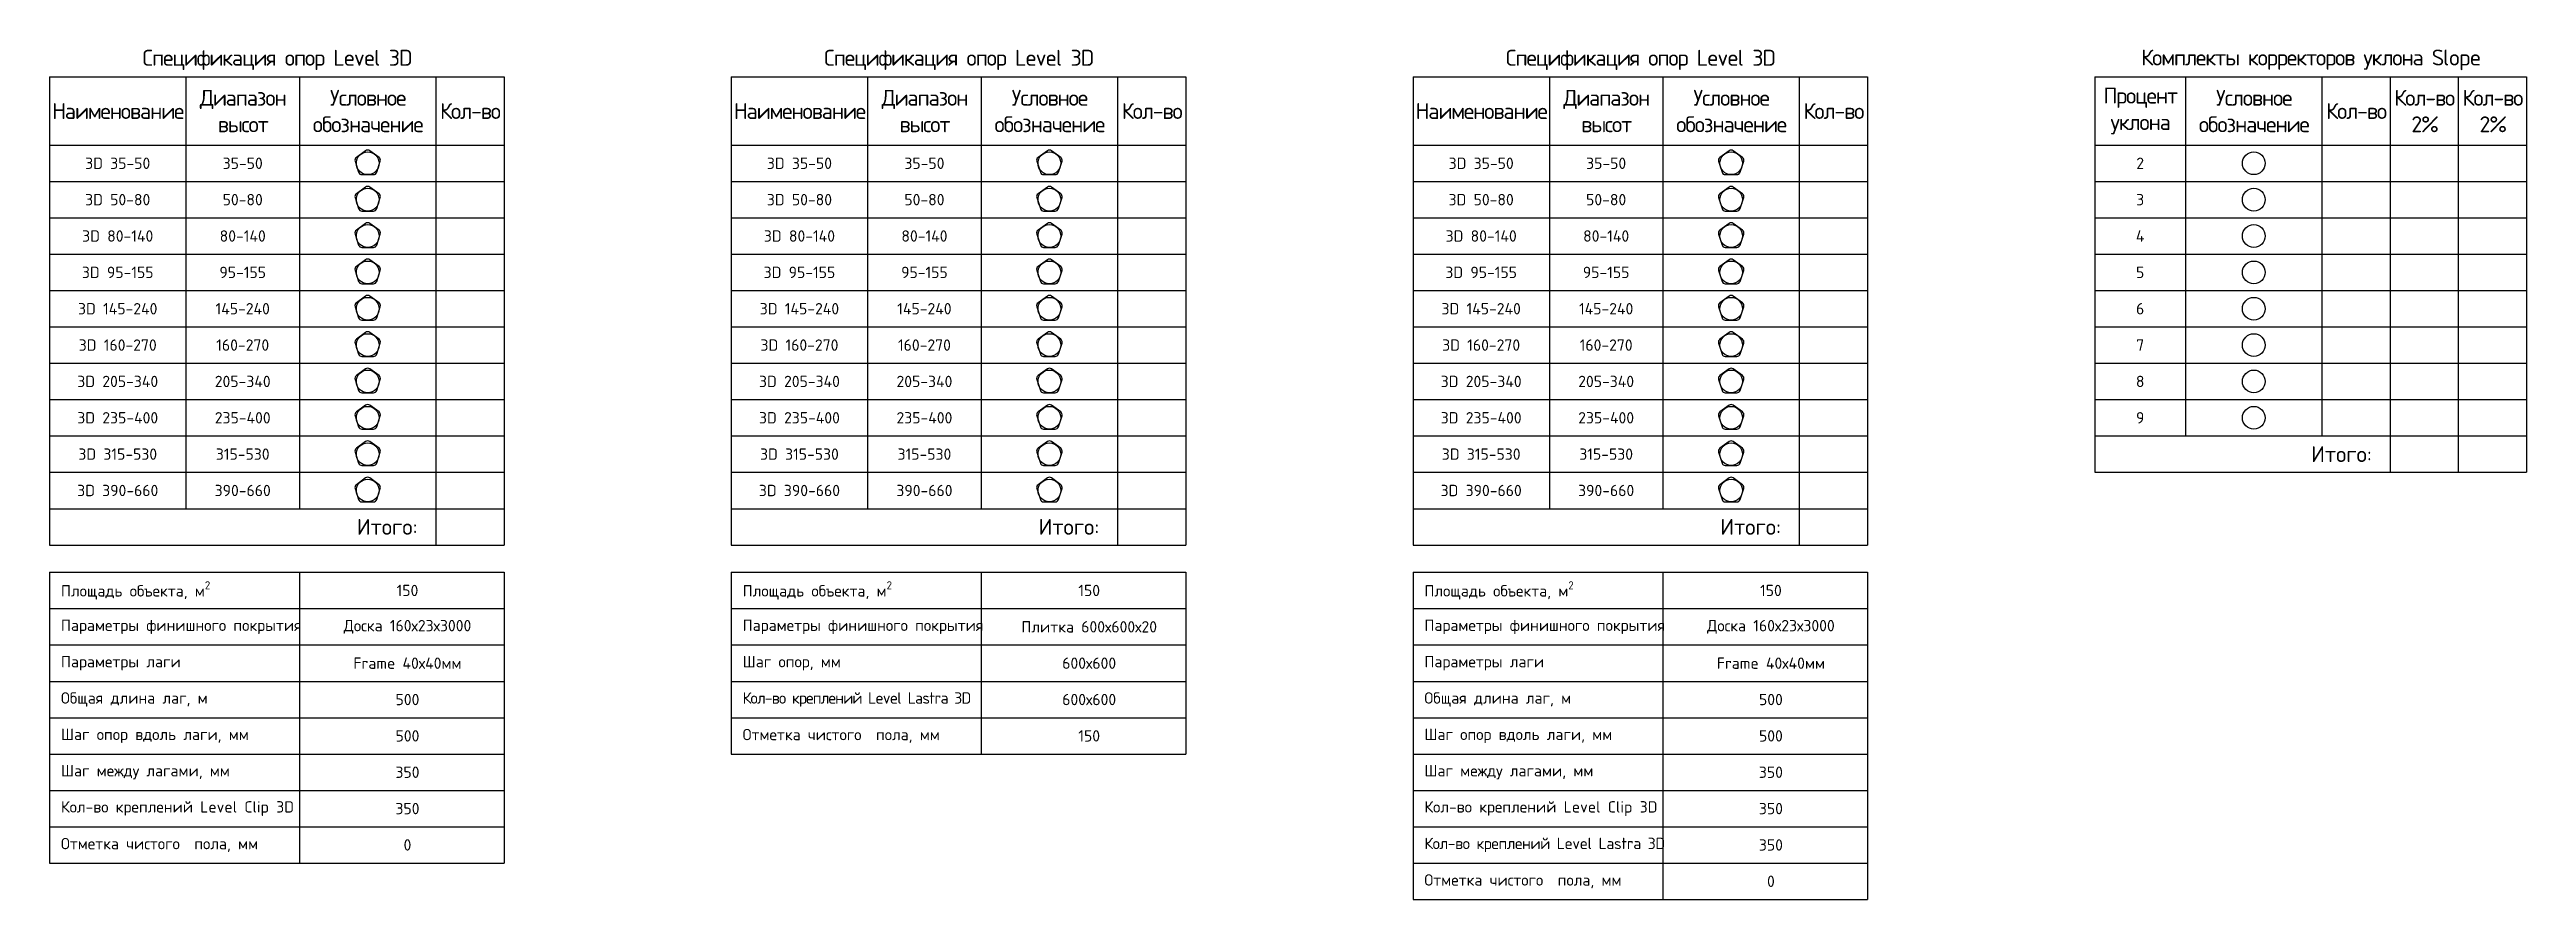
# Model space of a CAD drawing. Header units: millimetres. Extents: x -52550 to 91950, y -4784 to 16319.
# Drawn here: x 37450 to 91950, y -2384 to 16319 of the extents above; entities that cross this region are included whole.
import ezdxf

# ---------------------------------------------------------------- set-up
doc = ezdxf.new("R2010")
doc.units = ezdxf.units.MM
doc.styles.add('isocpeur', font='isocpeur.TTF')

msp = doc.modelspace()

# ---------------------------------------------------------------- texts
at = {"ltscale": 30, "attachment_point": 5, "style": 'isocpeur'}
for s, insert, char_height, width in [('\\pxqc;{\\T0.9;Спецификация опор Level 3D}', (42450, 16091), 350, 10000), ('\\pxqc;{\\T0.9;Спецификация опор Level 3D}', (57450, 16091), 350, 10000), ('\\pxqc;{\\T0.9;Спецификация опор Level 3D}', (72450, 16091), 350, 10000), ('\\pxqc;{\\T0.9;Комплекты корректоров уклона Slope}', (87200, 16091), 350, 9500), ('\\pxqc;{\\T0.9;Диапазон высот}', (41700, 14966), 350, 2500), ('\\pxqc;{\\T0.9;Условное обозначение}', (44450, 14966), 350, 3000), ('\\pxqc;{\\T0.9;Диапазон высот}', (56700, 14966), 350, 2500), ('\\pxqc;{\\T0.9;Условное обозначение}', (59450, 14966), 350, 3000), ('\\pxqc;{\\T0.9;Диапазон высот}', (71700, 14966), 350, 2500), ('\\pxqc;{\\T0.9;Условное обозначение}', (74450, 14966), 350, 3000), ('\\pxqc;{\\T0.9;Процент уклона}', (83450, 14966), 350, 2000), ('\\pxqc;{\\T0.9;Условное обозначение}', (85950, 14966), 350, 3000), ('\\pxqc;{\\T0.9;Кол-во 2%}', (89700, 14966), 350, 1500), ('\\pxqc;{\\T0.9;Кол-во 2%}', (91200, 14966), 350, 1500), ('\\pxqc;{\\T0.9;Наименование}', (38950, 14966), 350, 3000), ('\\pxqc;{\\T0.9;Кол-во}', (46700, 14966), 350, 1500), ('\\pxqc;{\\T0.9;Наименование}', (53950, 14966), 350, 3000), ('\\pxqc;{\\T0.9;Кол-во}', (61700, 14966), 350, 1500), ('\\pxqc;{\\T0.9;Наименование}', (68950, 14966), 350, 3000), ('\\pxqc;{\\T0.9;Кол-во}', (76700, 14966), 350, 1500), ('\\pxqc;{\\T0.9;Кол-во}', (88200, 14966), 350, 1500), ('\\pxqc;3D 35-50', (38950, 13816), 250, 3000), ('\\pxqc;35-50', (41700, 13816), 250, 2500), ('\\pxqc;3D 35-50', (53950, 13816), 250, 3000), ('\\pxqc;35-50', (56700, 13816), 250, 2500), ('\\pxqc;3D 35-50', (68950, 13816), 250, 3000), ('\\pxqc;35-50', (71700, 13816), 250, 2500), ('\\pxqc;2', (83450, 13816), 250, 2000), ('\\pxqc;3D 50-80', (38950, 13016), 250, 3000), ('\\pxqc;50-80', (41700, 13016), 250, 2500), ('\\pxqc;3D 50-80', (53950, 13016), 250, 3000), ('\\pxqc;50-80', (56700, 13016), 250, 2500), ('\\pxqc;3D 50-80', (68950, 13016), 250, 3000), ('\\pxqc;50-80', (71700, 13016), 250, 2500), ('\\pxqc;3', (83450, 13016), 250, 2000), ('\\pxqc;3D 80-140', (38950, 12216), 250, 3000), ('\\pxqc;80-140', (41700, 12216), 250, 2500), ('\\pxqc;3D 80-140', (53950, 12216), 250, 3000), ('\\pxqc;80-140', (56700, 12216), 250, 2500), ('\\pxqc;3D 80-140', (68950, 12216), 250, 3000), ('\\pxqc;80-140', (71700, 12216), 250, 2500), ('\\pxqc;4', (83450, 12216), 250, 2000), ('\\pxqc;3D 95-155', (38950, 11416), 250, 3000), ('\\pxqc;95-155', (41700, 11416), 250, 2500), ('\\pxqc;3D 95-155', (53950, 11416), 250, 3000), ('\\pxqc;95-155', (56700, 11416), 250, 2500), ('\\pxqc;3D 95-155', (68950, 11416), 250, 3000), ('\\pxqc;95-155', (71700, 11416), 250, 2500), ('\\pxqc;5', (83450, 11416), 250, 2000), ('\\pxqc;3D 145-240', (38950, 10616), 250, 3000), ('\\pxqc;145-240', (41700, 10616), 250, 2500), ('\\pxqc;3D 145-240', (53950, 10616), 250, 3000), ('\\pxqc;145-240', (56700, 10616), 250, 2500), ('\\pxqc;3D 145-240', (68950, 10616), 250, 3000), ('\\pxqc;145-240', (71700, 10616), 250, 2500), ('\\pxqc;6', (83450, 10616), 250, 2000), ('\\pxqc;3D 160-270', (38950, 9816), 250, 3000), ('\\pxqc;160-270', (41700, 9816), 250, 2500), ('\\pxqc;3D 160-270', (53950, 9816), 250, 3000), ('\\pxqc;160-270', (56700, 9816), 250, 2500), ('\\pxqc;3D 160-270', (68950, 9816), 250, 3000), ('\\pxqc;160-270', (71700, 9816), 250, 2500), ('\\pxqc;7', (83450, 9816), 250, 2000), ('\\pxqc;3D 205-340', (38950, 9016), 250, 3000), ('\\pxqc;205-340', (41700, 9016), 250, 2500), ('\\pxqc;3D 205-340', (53950, 9016), 250, 3000), ('\\pxqc;205-340', (56700, 9016), 250, 2500), ('\\pxqc;3D 205-340', (68950, 9016), 250, 3000), ('\\pxqc;205-340', (71700, 9016), 250, 2500), ('\\pxqc;8', (83450, 9016), 250, 2000), ('\\pxqc;3D 235-400', (38950, 8216), 250, 3000), ('\\pxqc;235-400', (41700, 8216), 250, 2500), ('\\pxqc;3D 235-400', (53950, 8216), 250, 3000), ('\\pxqc;235-400', (56700, 8216), 250, 2500), ('\\pxqc;3D 235-400', (68950, 8216), 250, 3000), ('\\pxqc;235-400', (71700, 8216), 250, 2500), ('\\pxqc;9', (83450, 8216), 250, 2000), ('\\pxqc;3D 315-530', (38950, 7416), 250, 3000), ('\\pxqc;315-530', (41700, 7416), 250, 2500), ('\\pxqc;3D 315-530', (53950, 7416), 250, 3000), ('\\pxqc;315-530', (56700, 7416), 250, 2500), ('\\pxqc;3D 315-530', (68950, 7416), 250, 3000), ('\\pxqc;315-530', (71700, 7416), 250, 2500), ('\\pxr1.14286,qr;Итого:', (88200, 7416), 350, 1500), ('\\pxqc;3D 390-660', (38950, 6616), 250, 3000), ('\\pxqc;390-660', (41700, 6616), 250, 2500), ('\\pxqc;3D 390-660', (53950, 6616), 250, 3000), ('\\pxqc;390-660', (56700, 6616), 250, 2500), ('\\pxqc;3D 390-660', (68950, 6616), 250, 3000), ('\\pxqc;390-660', (71700, 6616), 250, 2500), ('\\pxr1.14286,qr;Итого:', (44450, 5816), 350, 3000), ('\\pxr1.14286,qr;Итого:', (59450, 5816), 350, 3000), ('\\pxr1.14286,qr;Итого:', (74450, 5816), 350, 3000), ('\\A1;\\pxl1,ql;Площадь объекта, м{\\H0.7x;\\S2^ ;}', (40200, 4416), 250, 5500), ('\\pxl1,qc;150', (45200, 4416), 250, 4500), ('\\A1;\\pxl1,ql;Площадь объекта, м{\\H0.7x;\\S2^ ;}', (55200, 4416), 250, 5500), ('\\pxl1,qc;150', (60200, 4416), 250, 4500), ('\\A1;\\pxl1,ql;Площадь объекта, м{\\H0.7x;\\S2^ ;}', (70200, 4416), 250, 5500), ('\\pxl1,qc;150', (75200, 4416), 250, 4500), ('\\pxl1,ql;Параметры финишного покрытия', (40200, 3616), 250, 5500), ('\\pxl1,qc;Доска 160х23х3000', (45200, 3616), 250, 4500), ('\\pxl1,ql;Параметры финишного покрытия', (55200, 3616), 250, 5500), ('\\pxl1,qc;Плитка 600х600х20', (60200, 3616), 250, 4500), ('\\pxl1,ql;Параметры финишного покрытия', (70200, 3616), 250, 5500), ('\\pxl1,qc;Доска 160х23х3000', (75200, 3616), 250, 4500), ('\\pxi1,ql;Параметры лаги', (40200, 2816), 250, 5500), ('\\pxl1,qc;Frame 40х40мм', (45200, 2816), 250, 4500), ('\\pxi1,ql;Шаг опор, мм', (55200, 2816), 250, 5500), ('\\pxl1,qc;600х600', (60200, 2816), 250, 4500), ('\\pxi1,ql;Параметры лаги', (70200, 2816), 250, 5500), ('\\pxl1,qc;Frame 40х40мм', (75200, 2816), 250, 4500), ('\\pxi1,ql;Общая длина лаг, м', (40200, 2016), 250, 5500), ('\\pxl1,qc;500', (45200, 2016), 250, 4500), ('\\pxi1,ql;{\\T0.9;Кол-во креплений Level Lastra 3D}', (55200, 2016), 250, 5500), ('\\pxl1,qc;600х600', (60200, 2016), 250, 4500), ('\\pxi1,ql;Общая длина лаг, м', (70200, 2016), 250, 5500), ('\\pxl1,qc;500', (75200, 2016), 250, 4500), ('\\pxi1,ql;Шаг опор вдоль лаги, мм', (40200, 1216), 250, 5500), ('\\pxl1,qc;500', (45200, 1216), 250, 4500), ('\\pxi1,ql;Отметка чистого  пола, мм', (55200, 1216), 250, 5500), ('\\pxl1,qc;150', (60200, 1216), 250, 4500), ('\\pxi1,ql;Шаг опор вдоль лаги, мм', (70200, 1216), 250, 5500), ('\\pxl1,qc;500', (75200, 1216), 250, 4500), ('\\pxi1,ql;Шаг между лагами, мм', (40200, 416), 250, 5500), ('\\pxi1,ql;Шаг между лагами, мм', (70200, 416), 250, 5500), ('\\pxl1,qc;350', (45200, 416), 250, 4500), ('\\pxl1,qc;350', (75200, 416), 250, 4500), ('\\pxi1,ql;Кол-во креплений Level Clip 3D', (40200, -384), 250, 5500), ('\\pxl1,qc;350', (45200, -384), 250, 4500), ('\\pxi1,ql;Кол-во креплений Level Clip 3D', (70200, -384), 250, 5500), ('\\pxl1,qc;350', (75200, -384), 250, 4500), ('\\pxi1,ql;Отметка чистого  пола, мм', (40200, -1184), 250, 5500), ('\\pxl1,qc;0', (45200, -1184), 250, 4500), ('\\pxi1,ql;{\\T0.95;Кол-во креплений Level Lastra 3D}', (70200, -1184), 250, 5500), ('\\pxl1,qc;350', (75200, -1184), 250, 4500), ('\\pxi1,ql;Отметка чистого  пола, мм', (70200, -1984), 250, 5500), ('\\pxl1,qc;0', (75200, -1984), 250, 4500)]:
    msp.add_mtext(s, dxfattribs=dict(at, insert=insert, char_height=char_height, width=width))

# ---------------------------------------------------------------- linework, layer by layer
for p, q in [((37450, 15716), (37450, 14216)), ((37450, 15716), (47450, 15716)), ((40450, 15716), (40450, 14216)), ((42950, 15716), (42950, 14216)), ((45950, 15716), (45950, 14216)), ((47450, 15716), (47450, 14216)), ((52450, 15716), (52450, 14216)), ((52450, 15716), (62450, 15716)), ((55450, 15716), (55450, 14216)), ((57950, 15716), (57950, 14216)), ((60950, 15716), (60950, 14216)), ((62450, 15716), (62450, 14216)), ((67450, 15716), (67450, 14216)), ((67450, 15716), (77450, 15716)), ((70450, 15716), (70450, 14216)), ((72950, 15716), (72950, 14216)), ((75950, 15716), (75950, 14216)), ((77450, 15716), (77450, 14216)), ((82450, 15716), (82450, 14216)), ((82450, 15716), (91950, 15716)), ((84450, 15716), (84450, 14216)), ((87450, 15716), (87450, 14216)), ((88950, 15716), (88950, 14216)), ((90450, 15716), (90450, 14216)), ((91950, 15716), (91950, 14216)), ((37450, 14216), (47450, 14216)), ((37450, 14216), (37450, 5416)), ((40450, 14216), (40450, 6216)), ((42950, 14216), (42950, 6216)), ((45950, 14216), (45950, 5416)), ((47450, 14216), (47450, 5416)), ((52450, 14216), (62450, 14216)), ((52450, 14216), (52450, 5416)), ((55450, 14216), (55450, 6216)), ((57950, 14216), (57950, 6216)), ((60950, 14216), (60950, 5416)), ((62450, 14216), (62450, 5416)), ((67450, 14216), (77450, 14216)), ((67450, 14216), (67450, 5416)), ((70450, 14216), (70450, 6216)), ((72950, 14216), (72950, 6216)), ((75950, 14216), (75950, 5416)), ((77450, 14216), (77450, 5416)), ((82450, 14216), (91950, 14216)), ((82450, 14216), (82450, 7016)), ((84450, 14216), (84450, 7816)), ((87450, 14216), (87450, 7816)), ((88950, 14216), (88950, 7016)), ((90450, 14216), (90450, 7016)), ((91950, 14216), (91950, 7016)), ((37450, 13416), (47450, 13416)), ((52450, 13416), (62450, 13416)), ((67450, 13416), (77450, 13416)), ((82450, 13416), (91950, 13416)), ((37450, 12616), (47450, 12616)), ((52450, 12616), (62450, 12616)), ((67450, 12616), (77450, 12616)), ((82450, 12616), (91950, 12616)), ((37450, 11816), (47450, 11816)), ((52450, 11816), (62450, 11816)), ((67450, 11816), (77450, 11816)), ((82450, 11816), (91950, 11816)), ((37450, 11016), (47450, 11016)), ((52450, 11016), (62450, 11016)), ((67450, 11016), (77450, 11016)), ((82450, 11016), (91950, 11016)), ((37450, 10216), (47450, 10216)), ((52450, 10216), (62450, 10216)), ((67450, 10216), (77450, 10216)), ((82450, 10216), (91950, 10216)), ((37450, 9416), (47450, 9416)), ((52450, 9416), (62450, 9416)), ((67450, 9416), (77450, 9416)), ((82450, 9416), (91950, 9416)), ((37450, 8616), (47450, 8616)), ((52450, 8616), (62450, 8616)), ((67450, 8616), (77450, 8616)), ((82450, 8616), (91950, 8616)), ((37450, 7816), (47450, 7816)), ((52450, 7816), (62450, 7816)), ((67450, 7816), (77450, 7816)), ((82450, 7816), (91950, 7816)), ((37450, 7016), (47450, 7016)), ((52450, 7016), (62450, 7016)), ((67450, 7016), (77450, 7016)), ((82450, 7016), (91950, 7016)), ((37450, 6216), (47450, 6216)), ((52450, 6216), (62450, 6216)), ((67450, 6216), (77450, 6216)), ((37450, 5416), (47450, 5416)), ((52450, 5416), (62450, 5416)), ((67450, 5416), (77450, 5416)), ((37450, 4816), (37450, -1584)), ((37450, 4816), (47450, 4816)), ((42950, 4816), (42950, -1584)), ((47450, 4816), (47450, -1584)), ((52450, 4816), (52450, 816)), ((52450, 4816), (62450, 4816)), ((57950, 4816), (57950, 816)), ((62450, 4816), (62450, 816)), ((67450, 4816), (67450, -2384)), ((67450, 4816), (77450, 4816)), ((72950, 4816), (72950, -2384)), ((77450, 4816), (77450, -2384)), ((37450, 4016), (47450, 4016)), ((52450, 4016), (62450, 4016)), ((67450, 4016), (77450, 4016)), ((37450, 3216), (47450, 3216)), ((52450, 3216), (62450, 3216)), ((67450, 3216), (77450, 3216)), ((37450, 2416), (47450, 2416)), ((52450, 2416), (62450, 2416)), ((67450, 2416), (77450, 2416)), ((37450, 1616), (47450, 1616)), ((52450, 1616), (62450, 1616)), ((67450, 1616), (77450, 1616)), ((37450, 816), (47450, 816)), ((52450, 816), (62450, 816)), ((67450, 816), (77450, 816)), ((37450, 16), (47450, 16)), ((67450, 16), (77450, 16)), ((37450, -784), (47450, -784)), ((67450, -784), (77450, -784)), ((37450, -1584), (47450, -1584)), ((67450, -1584), (77450, -1584)), ((67450, -2384), (77450, -2384))]:
    msp.add_line(p, q)
at = {"color": 92}
for points in [[(44648, 13618), (44727, 13860, 0.32492), (44699, 13944), (44494, 14093, 0.32492), (44405, 14093), (44200, 13944, 0.32492), (44173, 13860), (44251, 13618, 0.32492), (44322, 13566), (44577, 13566, 0.32492)], [(59648, 13618), (59727, 13860, 0.32492), (59699, 13944), (59494, 14093, 0.32492), (59405, 14093), (59200, 13944, 0.32492), (59173, 13860), (59251, 13618, 0.32492), (59322, 13566), (59577, 13566, 0.32492)], [(74648, 13618), (74727, 13860, 0.32492), (74699, 13944), (74494, 14093, 0.32492), (74405, 14093), (74200, 13944, 0.32492), (74173, 13860), (74251, 13618, 0.32492), (74322, 13566), (74577, 13566, 0.32492)]]:
    msp.add_lwpolyline(points, format="xyb", close=True, dxfattribs=at)
at = {"color": 131}
for points in [[(44648, 12818), (44727, 13060, 0.32492), (44699, 13144), (44494, 13293, 0.32492), (44405, 13293), (44200, 13144, 0.32492), (44173, 13060), (44251, 12818, 0.32492), (44322, 12766), (44577, 12766, 0.32492)], [(59648, 12818), (59727, 13060, 0.32492), (59699, 13144), (59494, 13293, 0.32492), (59405, 13293), (59200, 13144, 0.32492), (59173, 13060), (59251, 12818, 0.32492), (59322, 12766), (59577, 12766, 0.32492)], [(74648, 12818), (74727, 13060, 0.32492), (74699, 13144), (74494, 13293, 0.32492), (74405, 13293), (74200, 13144, 0.32492), (74173, 13060), (74251, 12818, 0.32492), (74322, 12766), (74577, 12766, 0.32492)]]:
    msp.add_lwpolyline(points, format="xyb", close=True, dxfattribs=at)
at = {"color": 30}
for points in [[(44648, 12018), (44727, 12260, 0.32492), (44699, 12344), (44494, 12493, 0.32492), (44405, 12493), (44200, 12344, 0.32492), (44173, 12260), (44251, 12018, 0.32492), (44322, 11966), (44577, 11966, 0.32492)], [(59648, 12018), (59727, 12260, 0.32492), (59699, 12344), (59494, 12493, 0.32492), (59405, 12493), (59200, 12344, 0.32492), (59173, 12260), (59251, 12018, 0.32492), (59322, 11966), (59577, 11966, 0.32492)], [(74648, 12018), (74727, 12260, 0.32492), (74699, 12344), (74494, 12493, 0.32492), (74405, 12493), (74200, 12344, 0.32492), (74173, 12260), (74251, 12018, 0.32492), (74322, 11966), (74577, 11966, 0.32492)]]:
    msp.add_lwpolyline(points, format="xyb", close=True, dxfattribs=at)
at = {"color": 160}
for points in [[(44648, 11218), (44727, 11460, 0.32492), (44699, 11544), (44494, 11693, 0.32492), (44405, 11693), (44200, 11544, 0.32492), (44173, 11460), (44251, 11218, 0.32492), (44322, 11166), (44577, 11166, 0.32492)], [(59648, 11218), (59727, 11460, 0.32492), (59699, 11544), (59494, 11693, 0.32492), (59405, 11693), (59200, 11544, 0.32492), (59173, 11460), (59251, 11218, 0.32492), (59322, 11166), (59577, 11166, 0.32492)], [(74648, 11218), (74727, 11460, 0.32492), (74699, 11544), (74494, 11693, 0.32492), (74405, 11693), (74200, 11544, 0.32492), (74173, 11460), (74251, 11218, 0.32492), (74322, 11166), (74577, 11166, 0.32492)]]:
    msp.add_lwpolyline(points, format="xyb", close=True, dxfattribs=at)
at = {"color": 60}
for points in [[(44648, 10418), (44727, 10660, 0.32492), (44699, 10744), (44494, 10893, 0.32492), (44405, 10893), (44200, 10744, 0.32492), (44173, 10660), (44251, 10418, 0.32492), (44322, 10366), (44577, 10366, 0.32492)], [(59648, 10418), (59727, 10660, 0.32492), (59699, 10744), (59494, 10893, 0.32492), (59405, 10893), (59200, 10744, 0.32492), (59173, 10660), (59251, 10418, 0.32492), (59322, 10366), (59577, 10366, 0.32492)], [(74648, 10418), (74727, 10660, 0.32492), (74699, 10744), (74494, 10893, 0.32492), (74405, 10893), (74200, 10744, 0.32492), (74173, 10660), (74251, 10418, 0.32492), (74322, 10366), (74577, 10366, 0.32492)]]:
    msp.add_lwpolyline(points, format="xyb", close=True, dxfattribs=at)
at = {"color": 134}
for points in [[(44648, 9618), (44727, 9860, 0.32492), (44699, 9944), (44494, 10093, 0.32492), (44405, 10093), (44200, 9944, 0.32492), (44173, 9860), (44251, 9618, 0.32492), (44322, 9566), (44577, 9566, 0.32492)], [(59648, 9618), (59727, 9860, 0.32492), (59699, 9944), (59494, 10093, 0.32492), (59405, 10093), (59200, 9944, 0.32492), (59173, 9860), (59251, 9618, 0.32492), (59322, 9566), (59577, 9566, 0.32492)], [(74648, 9618), (74727, 9860, 0.32492), (74699, 9944), (74494, 10093, 0.32492), (74405, 10093), (74200, 9944, 0.32492), (74173, 9860), (74251, 9618, 0.32492), (74322, 9566), (74577, 9566, 0.32492)]]:
    msp.add_lwpolyline(points, format="xyb", close=True, dxfattribs=at)
at = {"color": 42}
for points in [[(44648, 8818), (44727, 9060, 0.32492), (44699, 9144), (44494, 9293, 0.32492), (44405, 9293), (44200, 9144, 0.32492), (44173, 9060), (44251, 8818, 0.32492), (44322, 8766), (44577, 8766, 0.32492)], [(59648, 8818), (59727, 9060, 0.32492), (59699, 9144), (59494, 9293, 0.32492), (59405, 9293), (59200, 9144, 0.32492), (59173, 9060), (59251, 8818, 0.32492), (59322, 8766), (59577, 8766, 0.32492)], [(74648, 8818), (74727, 9060, 0.32492), (74699, 9144), (74494, 9293, 0.32492), (74405, 9293), (74200, 9144, 0.32492), (74173, 9060), (74251, 8818, 0.32492), (74322, 8766), (74577, 8766, 0.32492)]]:
    msp.add_lwpolyline(points, format="xyb", close=True, dxfattribs=at)
at = {"color": 26}
for points in [[(44648, 8018), (44727, 8260, 0.32492), (44699, 8344), (44494, 8493, 0.32492), (44405, 8493), (44200, 8344, 0.32492), (44173, 8260), (44251, 8018, 0.32492), (44322, 7966), (44577, 7966, 0.32492)], [(59648, 8018), (59727, 8260, 0.32492), (59699, 8344), (59494, 8493, 0.32492), (59405, 8493), (59200, 8344, 0.32492), (59173, 8260), (59251, 8018, 0.32492), (59322, 7966), (59577, 7966, 0.32492)], [(74648, 8018), (74727, 8260, 0.32492), (74699, 8344), (74494, 8493, 0.32492), (74405, 8493), (74200, 8344, 0.32492), (74173, 8260), (74251, 8018, 0.32492), (74322, 7966), (74577, 7966, 0.32492)]]:
    msp.add_lwpolyline(points, format="xyb", close=True, dxfattribs=at)
at = {"color": 6}
for points in [[(44648, 7218), (44727, 7460, 0.32492), (44699, 7544), (44494, 7693, 0.32492), (44405, 7693), (44200, 7544, 0.32492), (44173, 7460), (44251, 7218, 0.32492), (44322, 7166), (44577, 7166, 0.32492)], [(59648, 7218), (59727, 7460, 0.32492), (59699, 7544), (59494, 7693, 0.32492), (59405, 7693), (59200, 7544, 0.32492), (59173, 7460), (59251, 7218, 0.32492), (59322, 7166), (59577, 7166, 0.32492)], [(74648, 7218), (74727, 7460, 0.32492), (74699, 7544), (74494, 7693, 0.32492), (74405, 7693), (74200, 7544, 0.32492), (74173, 7460), (74251, 7218, 0.32492), (74322, 7166), (74577, 7166, 0.32492)]]:
    msp.add_lwpolyline(points, format="xyb", close=True, dxfattribs=at)
at = {"color": 163}
for points in [[(44648, 6418), (44727, 6660, 0.32492), (44699, 6744), (44494, 6893, 0.32492), (44405, 6893), (44200, 6744, 0.32492), (44173, 6660), (44251, 6418, 0.32492), (44322, 6366), (44577, 6366, 0.32492)], [(59648, 6418), (59727, 6660, 0.32492), (59699, 6744), (59494, 6893, 0.32492), (59405, 6893), (59200, 6744, 0.32492), (59173, 6660), (59251, 6418, 0.32492), (59322, 6366), (59577, 6366, 0.32492)], [(74648, 6418), (74727, 6660, 0.32492), (74699, 6744), (74494, 6893, 0.32492), (74405, 6893), (74200, 6744, 0.32492), (74173, 6660), (74251, 6418, 0.32492), (74322, 6366), (74577, 6366, 0.32492)]]:
    msp.add_lwpolyline(points, format="xyb", close=True, dxfattribs=at)
at = {"color": 92}
for centre in [(44450, 13816), (59450, 13816), (74450, 13816)]:
    msp.add_circle(centre, 250, dxfattribs=at)
at = {"color": 12}
msp.add_circle((85950, 13816), 250, dxfattribs=at)
at = {"color": 131}
for centre in [(44450, 13016), (59450, 13016), (74450, 13016)]:
    msp.add_circle(centre, 250, dxfattribs=at)
at = {"color": 111}
msp.add_circle((85950, 13016), 250, dxfattribs=at)
at = {"color": 30}
for centre in [(44450, 12216), (59450, 12216), (74450, 12216)]:
    msp.add_circle(centre, 250, dxfattribs=at)
at = {"color": 161}
msp.add_circle((85950, 12216), 250, dxfattribs=at)
at = {"color": 160}
for centre in [(44450, 11416), (59450, 11416), (74450, 11416)]:
    msp.add_circle(centre, 250, dxfattribs=at)
at = {"color": 64}
msp.add_circle((85950, 11416), 250, dxfattribs=at)
at = {"color": 60}
for centre in [(44450, 10616), (59450, 10616), (74450, 10616)]:
    msp.add_circle(centre, 250, dxfattribs=at)
at = {"color": 242}
msp.add_circle((85950, 10616), 250, dxfattribs=at)
at = {"color": 134}
for centre in [(44450, 9816), (59450, 9816), (74450, 9816)]:
    msp.add_circle(centre, 250, dxfattribs=at)
at = {"color": 5}
msp.add_circle((85950, 9816), 250, dxfattribs=at)
at = {"color": 42}
for centre in [(44450, 9016), (59450, 9016), (74450, 9016)]:
    msp.add_circle(centre, 250, dxfattribs=at)
at = {"color": 55}
msp.add_circle((85950, 9016), 250, dxfattribs=at)
at = {"color": 26}
for centre in [(44450, 8216), (59450, 8216), (74450, 8216)]:
    msp.add_circle(centre, 250, dxfattribs=at)
at = {"color": 249}
msp.add_circle((85950, 8216), 250, dxfattribs=at)
at = {"color": 6}
for centre in [(44450, 7416), (59450, 7416), (74450, 7416)]:
    msp.add_circle(centre, 250, dxfattribs=at)
at = {"color": 163}
for centre in [(44450, 6616), (59450, 6616), (74450, 6616)]:
    msp.add_circle(centre, 250, dxfattribs=at)

msp.set_redraw_order([(e.dxf.handle, doc.entitydb.next_handle()) for e in msp.query("TEXT MTEXT ATTDEF DIMENSION ARC_DIMENSION")])  # texts and dimensions are drawn at this point

doc.saveas('drawing.dxf')
